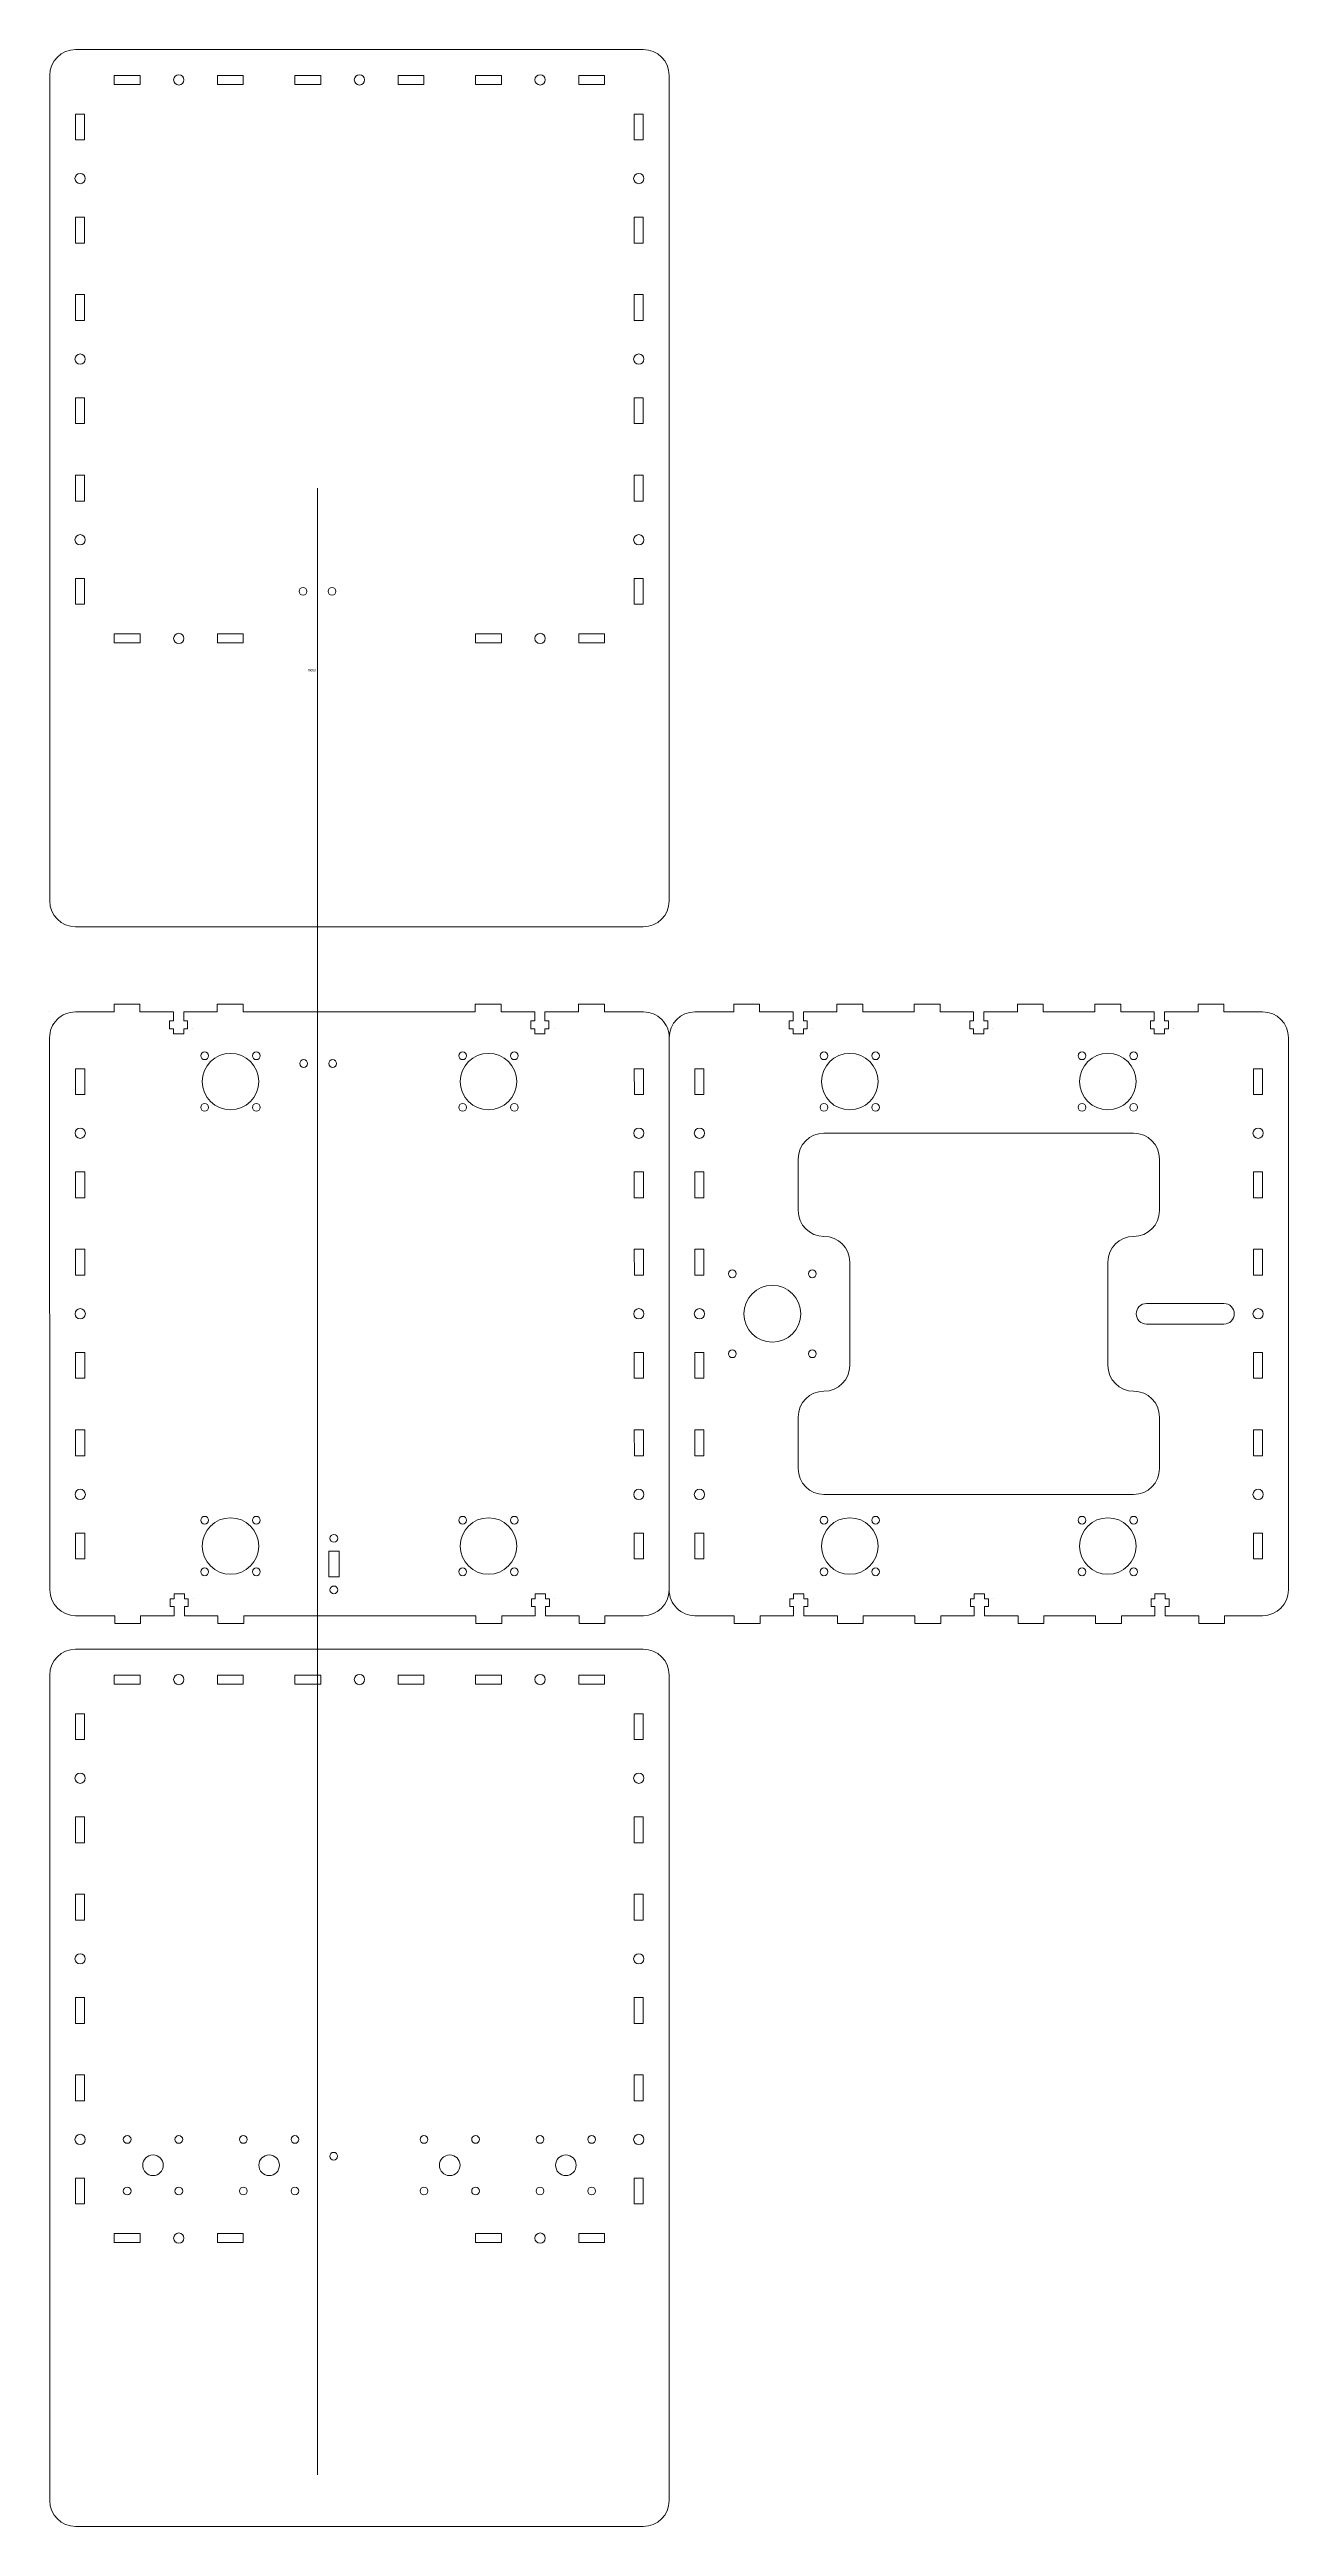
# Model space of a CAD drawing. Header units: millimetres. Extents: x 0 to 940, y -720 to 470.
# Drawn here: x 240 to 720, y -720 to 240 of the extents above; entities that cross this region are included whole.
import ezdxf

# ---------------------------------------------------------------- set-up
doc = ezdxf.new("R2010")
doc.units = ezdxf.units.MM
doc.layers.get('0').update_dxf_attribs({"linetype": 'CONTINUOUS', "lineweight": 0, "true_color": 0x000000})
doc.layers.add('Drawings', color=4, linetype='CONTINUOUS', lineweight=0, true_color=0x00ffff)
doc.styles.get("Standard").update_dxf_attribs({"font": 'txt', "width": 0.75})

# ---------------------------------------------------------------- blocks, each defined once
blk = doc.blocks.new('slot')
for p, q in [((15, 3.5), (5, 3.5)), ((5, 3.5), (5, 0)), ((5, 0), (15, 0)), ((15, 0), (15, 3.5)), ((55, 3.5), (45, 3.49)), ((45, 3.49), (45, 0)), ((55, 0), (55, 3.5)), ((45, 0), (55, 0))]:
    blk.add_line(p, q)
blk.add_circle((30, 1.75), 2)
blk = doc.blocks.new('tgrips')
for p, q in [((0, 0), (10, 0)), ((10, 0), (10, 3)), ((20, 3), (20, 0)), ((20, 0), (33, 0)), ((33, 0), (33, -3.5)), ((37, 0), (50, 0)), ((37, -3.5), (37, 0)), ((50, 0), (50, 3)), ((60, 3), (60, 0)), ((60, 0), (70, 0)), ((70, 0), (70, 0)), ((31.5, -3.5), (31.5, -6.5)), ((33, -3.5), (31.5, -3.5)), ((31.5, -6.5), (33, -6.5)), ((33, -6.5), (33, -8.5)), ((33, -8.5), (37, -8.5)), ((38.5, -3.5), (37, -3.5)), ((37, -8.5), (37, -6.5)), ((37, -6.5), (38.5, -6.5)), ((38.5, -3.5), (38.5, -6.5)), ((40.5, -6.5), (40.5, -6.5))]:
    blk.add_line(p, q)
blk = doc.blocks.new('steppernema17')
for centre, radius in [((-15.495, 15.495), 1.5), ((0, 0), 11), ((15.495, 15.495), 1.5), ((-15.495, -15.495), 1.5), ((15.495, -15.495), 1.5)]:
    blk.add_circle(centre, radius)
blk = doc.blocks.new('bearing hole and guides')
for centre, radius in [((-10, 10), 1.5), ((0, 0), 10.95), ((10, 10), 1.5), ((-10, -10), 1.5), ((10, -10), 1.5)]:
    blk.add_circle(centre, radius)
blk = doc.blocks.new('m8 holes')
for centre, radius in [((-10, 10), 1.5), ((10, 10), 1.5), ((0, 0), 4), ((-10, -10), 1.5), ((10, -10), 1.5)]:
    blk.add_circle(centre, radius)

msp = doc.modelspace()

# ---------------------------------------------------------------- linework, layer by layer
for p, q in [((470, 240), (250, 240)), ((240, 10), (240, 230)), ((240, 230), (240, 10)), ((480, 10), (480, 230)), ((240, 10), (240, -90)), ((480, 10), (480, -90)), ((250, -100), (470, -100)), ((239.91, -133), (239.91, -133)), ((239.91, -133), (239.91, -133)), ((252.91, -133), (249.91, -133)), ((254.91, -133), (252.91, -133)), ((264.91, -130), (274.91, -130)), ((304.91, -130), (314.91, -130)), ((324.91, -133), (394.91, -133)), ((404.91, -130), (414.91, -130)), ((444.91, -130), (454.91, -130)), ((464.91, -133), (467.16, -133)), ((467.16, -133), (470.09, -133)), ((493.03, -133), (490.03, -133)), ((495.03, -133), (493.03, -133)), ((505.03, -130), (515.03, -130)), ((545.03, -130), (555.03, -130)), ((575.03, -130), (585.03, -130)), ((615.03, -130), (625.03, -130)), ((645.03, -130), (655.03, -130)), ((685.03, -130), (695.03, -130)), ((705.03, -133), (707.28, -133)), ((707.28, -133), (710.03, -133)), ((240.03, -357.01), (239.91, -143.01)), ((480.03, -143), (480.03, -142)), ((480.09, -143.01), (480.04, -357.01)), ((720.03, -143), (720.03, -357)), ((660.03, -180), (540.03, -180)), ((530.03, -190), (530.03, -210)), ((670.03, -190), (670.03, -210)), ((540.03, -220), (540.03, -220)), ((660.03, -220), (660.03, -220)), ((550.03, -230), (550.03, -270)), ((650.03, -230), (650.03, -270)), ((665.03, -246), (695.03, -246)), ((665.03, -254), (695.03, -254)), ((530.03, -290), (530.03, -310)), ((670.03, -290), (670.03, -310)), ((540.03, -320), (660.03, -320)), ((348.09, -342), (352.09, -342)), ((348.09, -352), (348.09, -342)), ((352.09, -342), (352.09, -352)), ((352.09, -352), (348.09, -352)), ((480.04, -357.01), (480.04, -357)), ((255.16, -367), (250.03, -367)), ((265.16, -370), (275.16, -370)), ((305.16, -370), (315.16, -370)), ((325.16, -367), (395.16, -367)), ((405.16, -370), (415.16, -370)), ((445.16, -370), (455.16, -370)), ((455.16, -370), (455.16, -370)), ((465.16, -367), (467.16, -367)), ((470.04, -367), (467.16, -367)), ((493.03, -367), (490.04, -367)), ((495.28, -367), (493.03, -367)), ((515.28, -370), (505.28, -370)), ((555.28, -370), (545.28, -370)), ((585.28, -370), (575.28, -370)), ((625.28, -370), (615.28, -370)), ((655.28, -370), (645.28, -370)), ((695.28, -370), (685.28, -370)), ((705.28, -367), (707.28, -367)), ((707.28, -367), (710.03, -367)), ((470, -380), (250, -380)), ((240, -390), (240, -610)), ((480, -610), (480, -390)), ((480, -390), (480, -610)), ((240, -610), (240, -710)), ((480, -610), (480, -710)), ((250, -720), (470, -720))]:
    msp.add_line(p, q)
for centre in [(338.15, 30), (349.38, 30), (338.38, -153), (349.62, -153), (350.09, -337), (350.09, -357), (350, -576.5)]:
    msp.add_circle(centre, 1.5)
for centre, radius, start, end in [((250, 230), 10, 90, 180), ((470, 230), 10, 0, 90), ((250, -90), 10, 180, 270), ((470, -90), 10, 270, 0), ((249.91, -143), 10, 90, 180.03061), ((470.09, -143), 10, 359.98489, 90), ((490.03, -143), 10, 90, 180), ((710.03, -143), 10, 0, 90), ((540.03, -190), 10, 90, 180), ((660.03, -190), 10, 0, 90), ((540.03, -210), 10, 180, 270), ((660.03, -210), 10, 270, 0), ((540.03, -230), 10, 0, 90), ((660.03, -230), 10, 90, 180), ((665.03, -250), 4, 90, 270), ((695.03, -250), 4, 270, 90), ((540.03, -270), 10, 270, 0), ((660.03, -270), 10, 180, 270), ((540.03, -290), 10, 90, 180), ((660.03, -290), 10, 0, 90), ((540.03, -310), 10, 180, 270), ((660.03, -310), 10, 270, 0), ((250.03, -357), 10, 180.03061, 270), ((470.04, -357), 10, 270, 359.98489), ((490.04, -357), 10, 179.98489, 270), ((710.03, -357), 10, 270, 0), ((250, -390), 10, 90, 180), ((470, -390), 10, 0, 90), ((250, -710), 10, 180, 270), ((470, -710), 10, 270, 0)]:
    msp.add_arc(centre, radius, start, end)
at = {"layer": 'Drawings'}
msp.add_line((343.77, 70), (343.77, -700), dxfattribs=at)

# ---------------------------------------------------------------- block references
for p, rotation in [((320, 230), 180), ((390, 230), 180), ((460, 230), 180), ((250, 220), 270), ((470, 160), 90), ((250, 150), 270), ((470, 90), 90), ((250, 80), 270), ((470, 20), 90), ((250.03, -150), 270), ((470.03, -210), 90), ((490.03, -150), 270), ((710.03, -210), 90), ((250.03, -220), 270), ((470.03, -280), 90), ((490.03, -220), 270), ((710.03, -280), 90), ((250.03, -290), 270), ((470.03, -350), 90), ((490.03, -290), 270), ((710.03, -350), 90), ((320, -390), 180), ((390, -390), 180), ((460, -390), 180), ((250, -400), 270), ((470, -460), 90), ((250, -470), 270), ((470, -530), 90), ((250, -540), 270), ((470, -600), 90)]:
    msp.add_blockref('slot', p, dxfattribs=dict(rotation=rotation))
for name, p in [('slot', (260, 10)), ('slot', (400, 10)), ('tgrips', (254.91, -133)), ('tgrips', (394.91, -133)), ('tgrips', (495.03, -133)), ('tgrips', (565.03, -133)), ('tgrips', (635.03, -133)), ('bearing hole and guides', (310.03, -160)), ('bearing hole and guides', (410.03, -160)), ('bearing hole and guides', (550.03, -160)), ('bearing hole and guides', (650.03, -160)), ('steppernema17', (520.03, -250)), ('bearing hole and guides', (310.03, -340)), ('bearing hole and guides', (410.03, -340)), ('bearing hole and guides', (550.03, -340)), ('bearing hole and guides', (650.03, -340)), ('m8 holes', (280, -580)), ('m8 holes', (325, -580)), ('m8 holes', (395, -580)), ('m8 holes', (440, -580)), ('slot', (260, -610)), ('slot', (400, -610))]:
    msp.add_blockref(name, p)
at = {"yscale": -1}
for p in [(255.16, -367), (395.16, -367), (495.28, -367), (565.28, -367), (635.28, -367)]:
    msp.add_blockref('tgrips', p, dxfattribs=at)

# ---------------------------------------------------------------- texts
at = {"insert": (340, 0), "char_height": 1, "width": 100, "attachment_point": 1}
msp.add_mtext('motor', dxfattribs=at)

doc.saveas('drawing.dxf')
